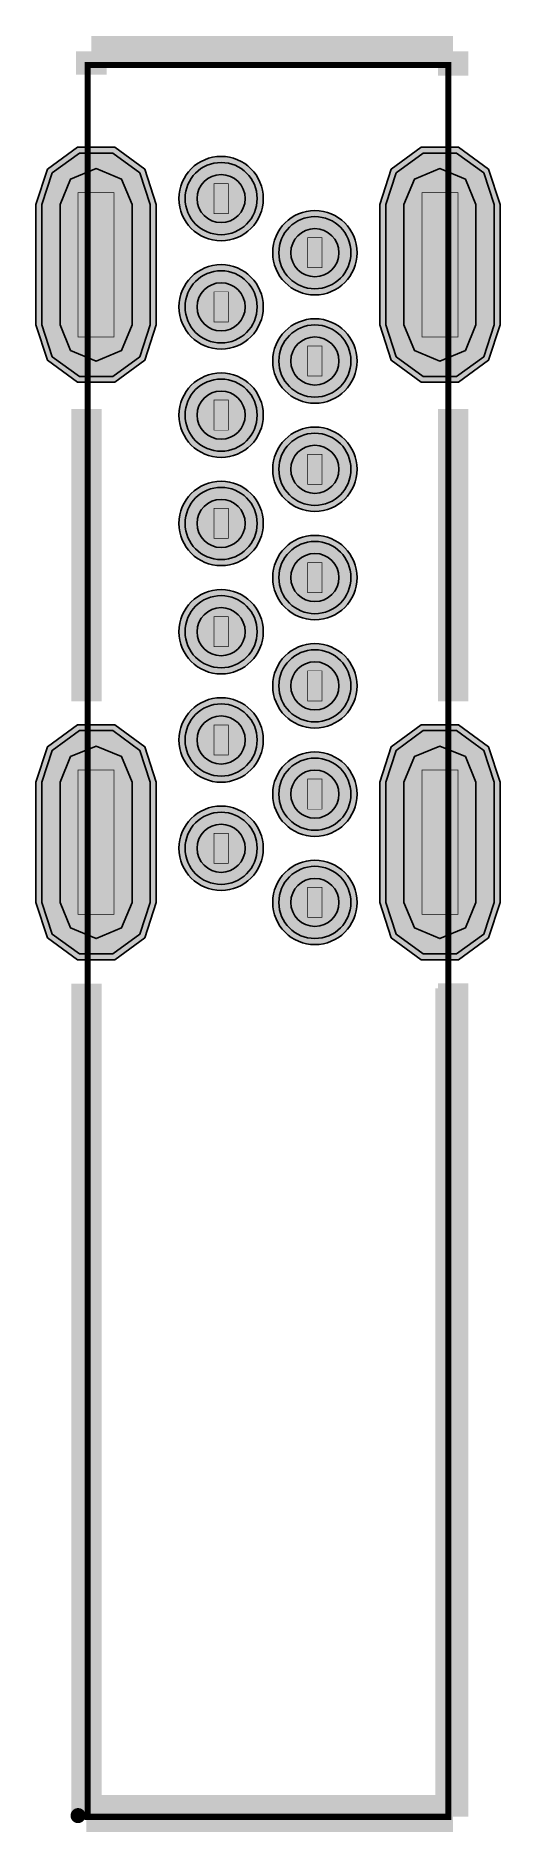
# Model space of a CAD drawing. Extents: x -1.9 to 1.9, y -10.7 to 4.3.
import ezdxf

# ---------------------------------------------------------------- set-up
doc = ezdxf.new("R2010")
doc.units = 0
doc.header["$MEASUREMENT"] = 0
for name, color, linetype in [('BOTTOM-LAYER', 5, 'CONTINUOUS'), ('BOTTOM-PASTE-MASK-LAYER', 16, 'CONTINUOUS'), ('BOTTOM-SOLDER-MASK-LAYER', 200, 'CONTINUOUS'), ('COMPONENT-MARKING-LAYER', 111, 'CONTINUOUS'), ('COMPONENT-SHAPE-LAYER', 132, 'CONTINUOUS'), ('DOCUMENT-LAYER', 7, 'CONTINUOUS'), ('HOLE-LAYER', 250, 'CONTINUOUS'), ('MULTI-LAYER', 9, 'CONTINUOUS'), ('PIN-SOLDERING-LAYER', 253, 'CONTINUOUS'), ('TOP-LAYER', 1, 'CONTINUOUS'), ('TOP-PASTE-MASK-LAYER', 8, 'CONTINUOUS'), ('TOP-SILKSCREEN-LAYER', 40, 'CONTINUOUS'), ('TOP-SOLDER-MASK-LAYER', 216, 'CONTINUOUS')]:
    doc.layers.add(name, color=color, linetype=linetype)

msp = doc.modelspace()

# ---------------------------------------------------------------- hatches: boundary and pattern name
at = {"layer": 'BOTTOM-LAYER'}
for points in [[(-1.88, 2.875), (-1.794, 3.139), (-1.569, 3.303), (-1.291, 3.303), (-1.066, 3.139), (-0.98, 2.875), (-0.98, 1.875), (-1.066, 1.61), (-1.291, 1.447), (-1.569, 1.447), (-1.794, 1.61), (-1.88, 1.875)], [(0.98, 2.875), (1.066, 3.139), (1.291, 3.303), (1.569, 3.303), (1.794, 3.139), (1.88, 2.875), (1.88, 1.875), (1.794, 1.61), (1.569, 1.447), (1.291, 1.447), (1.066, 1.61), (0.98, 1.875)], [(-1.88, -1.925), (-1.794, -1.661), (-1.569, -1.497), (-1.291, -1.497), (-1.066, -1.661), (-0.98, -1.925), (-0.98, -2.925), (-1.066, -3.19), (-1.291, -3.353), (-1.569, -3.353), (-1.794, -3.19), (-1.88, -2.925)], [(0.98, -1.925), (1.066, -1.661), (1.291, -1.497), (1.569, -1.497), (1.794, -1.661), (1.88, -1.925), (1.88, -2.925), (1.794, -3.19), (1.569, -3.353), (1.291, -3.353), (1.066, -3.19), (0.98, -2.925)]]:
    msp.add_hatch(color=256, dxfattribs=at).paths.add_polyline_path(points, flags=0)
h = msp.add_hatch(color=256, dxfattribs=at)
edge = h.paths.add_edge_path(flags=0)
edge.add_arc((-0.39, 2.925), 0.3, 180, 360)
edge.add_arc((-0.39, 2.925), 0.3, 0, 180)
h = msp.add_hatch(color=256, dxfattribs=at)
edge = h.paths.add_edge_path(flags=0)
edge.add_arc((0.39, 2.475), 0.3, 180, 360)
edge.add_arc((0.39, 2.475), 0.3, 360, 540)
h = msp.add_hatch(color=256, dxfattribs=at)
edge = h.paths.add_edge_path(flags=0)
edge.add_arc((-0.39, 2.025), 0.3, 180, 360)
edge.add_arc((-0.39, 2.025), 0.3, 0, 180)
h = msp.add_hatch(color=256, dxfattribs=at)
edge = h.paths.add_edge_path(flags=0)
edge.add_arc((0.39, 1.575), 0.3, 180, 360)
edge.add_arc((0.39, 1.575), 0.3, 360, 540)
h = msp.add_hatch(color=256, dxfattribs=at)
edge = h.paths.add_edge_path(flags=0)
edge.add_arc((-0.39, 1.125), 0.3, 180, 360)
edge.add_arc((-0.39, 1.125), 0.3, 360, 540)
h = msp.add_hatch(color=256, dxfattribs=at)
edge = h.paths.add_edge_path(flags=0)
edge.add_arc((0.39, 0.675), 0.3, 180, 360)
edge.add_arc((0.39, 0.675), 0.3, 360, 540)
h = msp.add_hatch(color=256, dxfattribs=at)
edge = h.paths.add_edge_path(flags=0)
edge.add_arc((-0.39, 0.225), 0.3, 180, 360)
edge.add_arc((-0.39, 0.225), 0.3, 360, 540)
h = msp.add_hatch(color=256, dxfattribs=at)
edge = h.paths.add_edge_path(flags=0)
edge.add_arc((0.39, -0.225), 0.3, 180, 360)
edge.add_arc((0.39, -0.225), 0.3, 360, 540)
h = msp.add_hatch(color=256, dxfattribs=at)
edge = h.paths.add_edge_path(flags=0)
edge.add_arc((-0.39, -0.675), 0.3, 180, 360)
edge.add_arc((-0.39, -0.675), 0.3, 360, 540)
h = msp.add_hatch(color=256, dxfattribs=at)
edge = h.paths.add_edge_path(flags=0)
edge.add_arc((0.39, -1.125), 0.3, 180, 360)
edge.add_arc((0.39, -1.125), 0.3, 360, 540)
h = msp.add_hatch(color=256, dxfattribs=at)
edge = h.paths.add_edge_path(flags=0)
edge.add_arc((-0.39, -1.575), 0.3, 180, 360)
edge.add_arc((-0.39, -1.575), 0.3, 360, 540)
h = msp.add_hatch(color=256, dxfattribs=at)
edge = h.paths.add_edge_path(flags=0)
edge.add_arc((0.39, -2.025), 0.3, 180, 360)
edge.add_arc((0.39, -2.025), 0.3, 360, 540)
h = msp.add_hatch(color=256, dxfattribs=at)
edge = h.paths.add_edge_path(flags=0)
edge.add_arc((-0.39, -2.475), 0.3, 180, 360)
edge.add_arc((-0.39, -2.475), 0.3, 360, 540)
h = msp.add_hatch(color=256, dxfattribs=at)
edge = h.paths.add_edge_path(flags=0)
edge.add_arc((0.39, -2.925), 0.3, 180, 360)
edge.add_arc((0.39, -2.925), 0.3, 0, 180)
at = {"layer": 'BOTTOM-PASTE-MASK-LAYER'}
for points in [[(-1.88, 2.875), (-1.794, 3.139), (-1.569, 3.303), (-1.291, 3.303), (-1.066, 3.139), (-0.98, 2.875), (-0.98, 1.875), (-1.066, 1.61), (-1.291, 1.447), (-1.569, 1.447), (-1.794, 1.61), (-1.88, 1.875)], [(0.98, 2.875), (1.066, 3.139), (1.291, 3.303), (1.569, 3.303), (1.794, 3.139), (1.88, 2.875), (1.88, 1.875), (1.794, 1.61), (1.569, 1.447), (1.291, 1.447), (1.066, 1.61), (0.98, 1.875)], [(-1.88, -1.925), (-1.794, -1.661), (-1.569, -1.497), (-1.291, -1.497), (-1.066, -1.661), (-0.98, -1.925), (-0.98, -2.925), (-1.066, -3.19), (-1.291, -3.353), (-1.569, -3.353), (-1.794, -3.19), (-1.88, -2.925)], [(0.98, -1.925), (1.066, -1.661), (1.291, -1.497), (1.569, -1.497), (1.794, -1.661), (1.88, -1.925), (1.88, -2.925), (1.794, -3.19), (1.569, -3.353), (1.291, -3.353), (1.066, -3.19), (0.98, -2.925)]]:
    msp.add_hatch(color=256, dxfattribs=at).paths.add_polyline_path(points, flags=0)
h = msp.add_hatch(color=256, dxfattribs=at)
edge = h.paths.add_edge_path(flags=0)
edge.add_arc((-0.39, 2.925), 0.3, 180, 360)
edge.add_arc((-0.39, 2.925), 0.3, 0, 180)
h = msp.add_hatch(color=256, dxfattribs=at)
edge = h.paths.add_edge_path(flags=0)
edge.add_arc((0.39, 2.475), 0.3, 180, 360)
edge.add_arc((0.39, 2.475), 0.3, 360, 540)
h = msp.add_hatch(color=256, dxfattribs=at)
edge = h.paths.add_edge_path(flags=0)
edge.add_arc((-0.39, 2.025), 0.3, 180, 360)
edge.add_arc((-0.39, 2.025), 0.3, 0, 180)
h = msp.add_hatch(color=256, dxfattribs=at)
edge = h.paths.add_edge_path(flags=0)
edge.add_arc((0.39, 1.575), 0.3, 180, 360)
edge.add_arc((0.39, 1.575), 0.3, 360, 540)
h = msp.add_hatch(color=256, dxfattribs=at)
edge = h.paths.add_edge_path(flags=0)
edge.add_arc((-0.39, 1.125), 0.3, 180, 360)
edge.add_arc((-0.39, 1.125), 0.3, 360, 540)
h = msp.add_hatch(color=256, dxfattribs=at)
edge = h.paths.add_edge_path(flags=0)
edge.add_arc((0.39, 0.675), 0.3, 180, 360)
edge.add_arc((0.39, 0.675), 0.3, 360, 540)
h = msp.add_hatch(color=256, dxfattribs=at)
edge = h.paths.add_edge_path(flags=0)
edge.add_arc((-0.39, 0.225), 0.3, 180, 360)
edge.add_arc((-0.39, 0.225), 0.3, 360, 540)
h = msp.add_hatch(color=256, dxfattribs=at)
edge = h.paths.add_edge_path(flags=0)
edge.add_arc((0.39, -0.225), 0.3, 180, 360)
edge.add_arc((0.39, -0.225), 0.3, 360, 540)
h = msp.add_hatch(color=256, dxfattribs=at)
edge = h.paths.add_edge_path(flags=0)
edge.add_arc((-0.39, -0.675), 0.3, 180, 360)
edge.add_arc((-0.39, -0.675), 0.3, 360, 540)
h = msp.add_hatch(color=256, dxfattribs=at)
edge = h.paths.add_edge_path(flags=0)
edge.add_arc((0.39, -1.125), 0.3, 180, 360)
edge.add_arc((0.39, -1.125), 0.3, 360, 540)
h = msp.add_hatch(color=256, dxfattribs=at)
edge = h.paths.add_edge_path(flags=0)
edge.add_arc((-0.39, -1.575), 0.3, 180, 360)
edge.add_arc((-0.39, -1.575), 0.3, 360, 540)
h = msp.add_hatch(color=256, dxfattribs=at)
edge = h.paths.add_edge_path(flags=0)
edge.add_arc((0.39, -2.025), 0.3, 180, 360)
edge.add_arc((0.39, -2.025), 0.3, 360, 540)
h = msp.add_hatch(color=256, dxfattribs=at)
edge = h.paths.add_edge_path(flags=0)
edge.add_arc((-0.39, -2.475), 0.3, 180, 360)
edge.add_arc((-0.39, -2.475), 0.3, 360, 540)
h = msp.add_hatch(color=256, dxfattribs=at)
edge = h.paths.add_edge_path(flags=0)
edge.add_arc((0.39, -2.925), 0.3, 180, 360)
edge.add_arc((0.39, -2.925), 0.3, 0, 180)
at = {"layer": 'BOTTOM-SOLDER-MASK-LAYER'}
for points in [[(-1.931, 2.875), (-1.835, 3.169), (-1.585, 3.351), (-1.275, 3.351), (-1.025, 3.169), (-0.929, 2.875), (-0.929, 1.875), (-1.025, 1.581), (-1.275, 1.399), (-1.585, 1.399), (-1.835, 1.581), (-1.931, 1.875)], [(0.929, 2.875), (1.025, 3.169), (1.275, 3.351), (1.585, 3.351), (1.835, 3.169), (1.931, 2.875), (1.931, 1.875), (1.835, 1.581), (1.585, 1.399), (1.275, 1.399), (1.025, 1.581), (0.929, 1.875)], [(-1.931, -1.925), (-1.835, -1.631), (-1.585, -1.449), (-1.275, -1.449), (-1.025, -1.631), (-0.929, -1.925), (-0.929, -2.925), (-1.025, -3.219), (-1.275, -3.401), (-1.585, -3.401), (-1.835, -3.219), (-1.931, -2.925)], [(0.929, -1.925), (1.025, -1.631), (1.275, -1.449), (1.585, -1.449), (1.835, -1.631), (1.931, -1.925), (1.931, -2.925), (1.835, -3.219), (1.585, -3.401), (1.275, -3.401), (1.025, -3.219), (0.929, -2.925)]]:
    msp.add_hatch(color=256, dxfattribs=at).paths.add_polyline_path(points, flags=0)
h = msp.add_hatch(color=256, dxfattribs=at)
edge = h.paths.add_edge_path(flags=0)
edge.add_arc((-0.39, 2.925), 0.351, 180, 360)
edge.add_arc((-0.39, 2.925), 0.351, 360, 540)
h = msp.add_hatch(color=256, dxfattribs=at)
edge = h.paths.add_edge_path(flags=0)
edge.add_arc((0.39, 2.475), 0.351, 180, 360)
edge.add_arc((0.39, 2.475), 0.351, 360, 540)
h = msp.add_hatch(color=256, dxfattribs=at)
edge = h.paths.add_edge_path(flags=0)
edge.add_arc((-0.39, 2.025), 0.351, 180, 360)
edge.add_arc((-0.39, 2.025), 0.351, 360, 540)
h = msp.add_hatch(color=256, dxfattribs=at)
edge = h.paths.add_edge_path(flags=0)
edge.add_arc((0.39, 1.575), 0.351, 180, 360)
edge.add_arc((0.39, 1.575), 0.351, 360, 540)
h = msp.add_hatch(color=256, dxfattribs=at)
edge = h.paths.add_edge_path(flags=0)
edge.add_arc((-0.39, 1.125), 0.351, 180, 360)
edge.add_arc((-0.39, 1.125), 0.351, 360, 540)
h = msp.add_hatch(color=256, dxfattribs=at)
edge = h.paths.add_edge_path(flags=0)
edge.add_arc((0.39, 0.675), 0.351, 180, 360)
edge.add_arc((0.39, 0.675), 0.351, 360, 540)
h = msp.add_hatch(color=256, dxfattribs=at)
edge = h.paths.add_edge_path(flags=0)
edge.add_arc((-0.39, 0.225), 0.351, 180, 360)
edge.add_arc((-0.39, 0.225), 0.351, 360, 540)
h = msp.add_hatch(color=256, dxfattribs=at)
edge = h.paths.add_edge_path(flags=0)
edge.add_arc((0.39, -0.225), 0.351, 180, 360)
edge.add_arc((0.39, -0.225), 0.351, 360, 540)
h = msp.add_hatch(color=256, dxfattribs=at)
edge = h.paths.add_edge_path(flags=0)
edge.add_arc((-0.39, -0.675), 0.351, 180, 360)
edge.add_arc((-0.39, -0.675), 0.351, 360, 540)
h = msp.add_hatch(color=256, dxfattribs=at)
edge = h.paths.add_edge_path(flags=0)
edge.add_arc((0.39, -1.125), 0.351, 180, 360)
edge.add_arc((0.39, -1.125), 0.351, 360, 540)
h = msp.add_hatch(color=256, dxfattribs=at)
edge = h.paths.add_edge_path(flags=0)
edge.add_arc((-0.39, -1.575), 0.351, 180, 360)
edge.add_arc((-0.39, -1.575), 0.351, 360, 540)
h = msp.add_hatch(color=256, dxfattribs=at)
edge = h.paths.add_edge_path(flags=0)
edge.add_arc((0.39, -2.025), 0.351, 180, 360)
edge.add_arc((0.39, -2.025), 0.351, 360, 540)
h = msp.add_hatch(color=256, dxfattribs=at)
edge = h.paths.add_edge_path(flags=0)
edge.add_arc((-0.39, -2.475), 0.351, 180, 360)
edge.add_arc((-0.39, -2.475), 0.351, 360, 540)
h = msp.add_hatch(color=256, dxfattribs=at)
edge = h.paths.add_edge_path(flags=0)
edge.add_arc((0.39, -2.925), 0.351, 180, 360)
edge.add_arc((0.39, -2.925), 0.351, 360, 540)
at = {"layer": 'COMPONENT-MARKING-LAYER'}
h = msp.add_hatch(color=256, dxfattribs=at)
edge = h.paths.add_edge_path(flags=0)
edge.add_arc((-1.58, -10.515), 0.06, 180, 360)
edge.add_arc((-1.58, -10.515), 0.06, 0, 180)
at = {"layer": 'HOLE-LAYER'}
for points in [[(-1.73, 2.875), (-1.642, 3.087), (-1.43, 3.175), (-1.218, 3.087), (-1.13, 2.875), (-1.13, 1.875), (-1.218, 1.663), (-1.43, 1.575), (-1.642, 1.663), (-1.73, 1.875)], [(1.13, 2.875), (1.218, 3.087), (1.43, 3.175), (1.642, 3.087), (1.73, 2.875), (1.73, 1.875), (1.642, 1.663), (1.43, 1.575), (1.218, 1.663), (1.13, 1.875)], [(-1.73, -1.925), (-1.642, -1.713), (-1.43, -1.625), (-1.218, -1.713), (-1.13, -1.925), (-1.13, -2.925), (-1.218, -3.137), (-1.43, -3.225), (-1.642, -3.137), (-1.73, -2.925)], [(1.13, -1.925), (1.218, -1.713), (1.43, -1.625), (1.642, -1.713), (1.73, -1.925), (1.73, -2.925), (1.642, -3.137), (1.43, -3.225), (1.218, -3.137), (1.13, -2.925)]]:
    msp.add_hatch(color=256, dxfattribs=at).paths.add_polyline_path(points, flags=0)
h = msp.add_hatch(color=256, dxfattribs=at)
edge = h.paths.add_edge_path(flags=0)
edge.add_arc((-0.39, 2.925), 0.2, 180, 360)
edge.add_arc((-0.39, 2.925), 0.2, 0, 180)
h = msp.add_hatch(color=256, dxfattribs=at)
edge = h.paths.add_edge_path(flags=0)
edge.add_arc((0.39, 2.475), 0.2, 180, 360)
edge.add_arc((0.39, 2.475), 0.2, 0, 180)
h = msp.add_hatch(color=256, dxfattribs=at)
edge = h.paths.add_edge_path(flags=0)
edge.add_arc((-0.39, 2.025), 0.2, 180, 360)
edge.add_arc((-0.39, 2.025), 0.2, 0, 180)
h = msp.add_hatch(color=256, dxfattribs=at)
edge = h.paths.add_edge_path(flags=0)
edge.add_arc((0.39, 1.575), 0.2, 180, 360)
edge.add_arc((0.39, 1.575), 0.2, 360, 540)
h = msp.add_hatch(color=256, dxfattribs=at)
edge = h.paths.add_edge_path(flags=0)
edge.add_arc((-0.39, 1.125), 0.2, 180, 360)
edge.add_arc((-0.39, 1.125), 0.2, 360, 540)
h = msp.add_hatch(color=256, dxfattribs=at)
edge = h.paths.add_edge_path(flags=0)
edge.add_arc((0.39, 0.675), 0.2, 180, 360)
edge.add_arc((0.39, 0.675), 0.2, 360, 540)
h = msp.add_hatch(color=256, dxfattribs=at)
edge = h.paths.add_edge_path(flags=0)
edge.add_arc((-0.39, 0.225), 0.2, 180, 360)
edge.add_arc((-0.39, 0.225), 0.2, 360, 540)
h = msp.add_hatch(color=256, dxfattribs=at)
edge = h.paths.add_edge_path(flags=0)
edge.add_arc((0.39, -0.225), 0.2, 180, 360)
edge.add_arc((0.39, -0.225), 0.2, 360, 540)
h = msp.add_hatch(color=256, dxfattribs=at)
edge = h.paths.add_edge_path(flags=0)
edge.add_arc((-0.39, -0.675), 0.2, 180, 360)
edge.add_arc((-0.39, -0.675), 0.2, 360, 540)
h = msp.add_hatch(color=256, dxfattribs=at)
edge = h.paths.add_edge_path(flags=0)
edge.add_arc((0.39, -1.125), 0.2, 180, 360)
edge.add_arc((0.39, -1.125), 0.2, 0, 180)
h = msp.add_hatch(color=256, dxfattribs=at)
edge = h.paths.add_edge_path(flags=0)
edge.add_arc((-0.39, -1.575), 0.2, 180, 360)
edge.add_arc((-0.39, -1.575), 0.2, 360, 540)
h = msp.add_hatch(color=256, dxfattribs=at)
edge = h.paths.add_edge_path(flags=0)
edge.add_arc((0.39, -2.025), 0.2, 180, 360)
edge.add_arc((0.39, -2.025), 0.2, 0, 180)
h = msp.add_hatch(color=256, dxfattribs=at)
edge = h.paths.add_edge_path(flags=0)
edge.add_arc((-0.39, -2.475), 0.2, 180, 360)
edge.add_arc((-0.39, -2.475), 0.2, 0, 180)
h = msp.add_hatch(color=256, dxfattribs=at)
edge = h.paths.add_edge_path(flags=0)
edge.add_arc((0.39, -2.925), 0.2, 180, 360)
edge.add_arc((0.39, -2.925), 0.2, 0, 180)
at = {"layer": 'MULTI-LAYER'}
for points in [[(-1.88, 2.875), (-1.794, 3.139), (-1.569, 3.303), (-1.291, 3.303), (-1.066, 3.139), (-0.98, 2.875), (-0.98, 1.875), (-1.066, 1.61), (-1.291, 1.447), (-1.569, 1.447), (-1.794, 1.61), (-1.88, 1.875)], [(-1.88, 2.875), (-1.794, 3.139), (-1.569, 3.303), (-1.291, 3.303), (-1.066, 3.139), (-0.98, 2.875), (-0.98, 1.875), (-1.066, 1.61), (-1.291, 1.447), (-1.569, 1.447), (-1.794, 1.61), (-1.88, 1.875)], [(-1.88, 2.875), (-1.794, 3.139), (-1.569, 3.303), (-1.291, 3.303), (-1.066, 3.139), (-0.98, 2.875), (-0.98, 1.875), (-1.066, 1.61), (-1.291, 1.447), (-1.569, 1.447), (-1.794, 1.61), (-1.88, 1.875)], [(0.98, 2.875), (1.066, 3.139), (1.291, 3.303), (1.569, 3.303), (1.794, 3.139), (1.88, 2.875), (1.88, 1.875), (1.794, 1.61), (1.569, 1.447), (1.291, 1.447), (1.066, 1.61), (0.98, 1.875)], [(0.98, 2.875), (1.066, 3.139), (1.291, 3.303), (1.569, 3.303), (1.794, 3.139), (1.88, 2.875), (1.88, 1.875), (1.794, 1.61), (1.569, 1.447), (1.291, 1.447), (1.066, 1.61), (0.98, 1.875)], [(0.98, 2.875), (1.066, 3.139), (1.291, 3.303), (1.569, 3.303), (1.794, 3.139), (1.88, 2.875), (1.88, 1.875), (1.794, 1.61), (1.569, 1.447), (1.291, 1.447), (1.066, 1.61), (0.98, 1.875)], [(-1.88, -1.925), (-1.794, -1.661), (-1.569, -1.497), (-1.291, -1.497), (-1.066, -1.661), (-0.98, -1.925), (-0.98, -2.925), (-1.066, -3.19), (-1.291, -3.353), (-1.569, -3.353), (-1.794, -3.19), (-1.88, -2.925)], [(-1.88, -1.925), (-1.794, -1.661), (-1.569, -1.497), (-1.291, -1.497), (-1.066, -1.661), (-0.98, -1.925), (-0.98, -2.925), (-1.066, -3.19), (-1.291, -3.353), (-1.569, -3.353), (-1.794, -3.19), (-1.88, -2.925)], [(-1.88, -1.925), (-1.794, -1.661), (-1.569, -1.497), (-1.291, -1.497), (-1.066, -1.661), (-0.98, -1.925), (-0.98, -2.925), (-1.066, -3.19), (-1.291, -3.353), (-1.569, -3.353), (-1.794, -3.19), (-1.88, -2.925)], [(0.98, -1.925), (1.066, -1.661), (1.291, -1.497), (1.569, -1.497), (1.794, -1.661), (1.88, -1.925), (1.88, -2.925), (1.794, -3.19), (1.569, -3.353), (1.291, -3.353), (1.066, -3.19), (0.98, -2.925)], [(0.98, -1.925), (1.066, -1.661), (1.291, -1.497), (1.569, -1.497), (1.794, -1.661), (1.88, -1.925), (1.88, -2.925), (1.794, -3.19), (1.569, -3.353), (1.291, -3.353), (1.066, -3.19), (0.98, -2.925)], [(0.98, -1.925), (1.066, -1.661), (1.291, -1.497), (1.569, -1.497), (1.794, -1.661), (1.88, -1.925), (1.88, -2.925), (1.794, -3.19), (1.569, -3.353), (1.291, -3.353), (1.066, -3.19), (0.98, -2.925)]]:
    msp.add_hatch(color=256, dxfattribs=at).paths.add_polyline_path(points, flags=0)
h = msp.add_hatch(color=256, dxfattribs=at)
edge = h.paths.add_edge_path(flags=0)
edge.add_arc((-0.39, 2.925), 0.3, 180, 360)
edge.add_arc((-0.39, 2.925), 0.3, 0, 180)
h = msp.add_hatch(color=256, dxfattribs=at)
edge = h.paths.add_edge_path(flags=0)
edge.add_arc((-0.39, 2.925), 0.3, 180, 360)
edge.add_arc((-0.39, 2.925), 0.3, 0, 180)
h = msp.add_hatch(color=256, dxfattribs=at)
edge = h.paths.add_edge_path(flags=0)
edge.add_arc((-0.39, 2.925), 0.3, 180, 360)
edge.add_arc((-0.39, 2.925), 0.3, 0, 180)
h = msp.add_hatch(color=256, dxfattribs=at)
edge = h.paths.add_edge_path(flags=0)
edge.add_arc((0.39, 2.475), 0.3, 180, 360)
edge.add_arc((0.39, 2.475), 0.3, 360, 540)
h = msp.add_hatch(color=256, dxfattribs=at)
edge = h.paths.add_edge_path(flags=0)
edge.add_arc((0.39, 2.475), 0.3, 180, 360)
edge.add_arc((0.39, 2.475), 0.3, 360, 540)
h = msp.add_hatch(color=256, dxfattribs=at)
edge = h.paths.add_edge_path(flags=0)
edge.add_arc((0.39, 2.475), 0.3, 180, 360)
edge.add_arc((0.39, 2.475), 0.3, 360, 540)
h = msp.add_hatch(color=256, dxfattribs=at)
edge = h.paths.add_edge_path(flags=0)
edge.add_arc((-0.39, 2.025), 0.3, 180, 360)
edge.add_arc((-0.39, 2.025), 0.3, 0, 180)
h = msp.add_hatch(color=256, dxfattribs=at)
edge = h.paths.add_edge_path(flags=0)
edge.add_arc((-0.39, 2.025), 0.3, 180, 360)
edge.add_arc((-0.39, 2.025), 0.3, 0, 180)
h = msp.add_hatch(color=256, dxfattribs=at)
edge = h.paths.add_edge_path(flags=0)
edge.add_arc((-0.39, 2.025), 0.3, 180, 360)
edge.add_arc((-0.39, 2.025), 0.3, 0, 180)
h = msp.add_hatch(color=256, dxfattribs=at)
edge = h.paths.add_edge_path(flags=0)
edge.add_arc((0.39, 1.575), 0.3, 180, 360)
edge.add_arc((0.39, 1.575), 0.3, 360, 540)
h = msp.add_hatch(color=256, dxfattribs=at)
edge = h.paths.add_edge_path(flags=0)
edge.add_arc((0.39, 1.575), 0.3, 180, 360)
edge.add_arc((0.39, 1.575), 0.3, 360, 540)
h = msp.add_hatch(color=256, dxfattribs=at)
edge = h.paths.add_edge_path(flags=0)
edge.add_arc((0.39, 1.575), 0.3, 180, 360)
edge.add_arc((0.39, 1.575), 0.3, 360, 540)
h = msp.add_hatch(color=256, dxfattribs=at)
edge = h.paths.add_edge_path(flags=0)
edge.add_arc((-0.39, 1.125), 0.3, 180, 360)
edge.add_arc((-0.39, 1.125), 0.3, 360, 540)
h = msp.add_hatch(color=256, dxfattribs=at)
edge = h.paths.add_edge_path(flags=0)
edge.add_arc((-0.39, 1.125), 0.3, 180, 360)
edge.add_arc((-0.39, 1.125), 0.3, 360, 540)
h = msp.add_hatch(color=256, dxfattribs=at)
edge = h.paths.add_edge_path(flags=0)
edge.add_arc((-0.39, 1.125), 0.3, 180, 360)
edge.add_arc((-0.39, 1.125), 0.3, 360, 540)
h = msp.add_hatch(color=256, dxfattribs=at)
edge = h.paths.add_edge_path(flags=0)
edge.add_arc((0.39, 0.675), 0.3, 180, 360)
edge.add_arc((0.39, 0.675), 0.3, 360, 540)
h = msp.add_hatch(color=256, dxfattribs=at)
edge = h.paths.add_edge_path(flags=0)
edge.add_arc((0.39, 0.675), 0.3, 180, 360)
edge.add_arc((0.39, 0.675), 0.3, 360, 540)
h = msp.add_hatch(color=256, dxfattribs=at)
edge = h.paths.add_edge_path(flags=0)
edge.add_arc((0.39, 0.675), 0.3, 180, 360)
edge.add_arc((0.39, 0.675), 0.3, 360, 540)
h = msp.add_hatch(color=256, dxfattribs=at)
edge = h.paths.add_edge_path(flags=0)
edge.add_arc((-0.39, 0.225), 0.3, 180, 360)
edge.add_arc((-0.39, 0.225), 0.3, 360, 540)
h = msp.add_hatch(color=256, dxfattribs=at)
edge = h.paths.add_edge_path(flags=0)
edge.add_arc((-0.39, 0.225), 0.3, 180, 360)
edge.add_arc((-0.39, 0.225), 0.3, 360, 540)
h = msp.add_hatch(color=256, dxfattribs=at)
edge = h.paths.add_edge_path(flags=0)
edge.add_arc((-0.39, 0.225), 0.3, 180, 360)
edge.add_arc((-0.39, 0.225), 0.3, 360, 540)
h = msp.add_hatch(color=256, dxfattribs=at)
edge = h.paths.add_edge_path(flags=0)
edge.add_arc((0.39, -0.225), 0.3, 180, 360)
edge.add_arc((0.39, -0.225), 0.3, 360, 540)
h = msp.add_hatch(color=256, dxfattribs=at)
edge = h.paths.add_edge_path(flags=0)
edge.add_arc((0.39, -0.225), 0.3, 180, 360)
edge.add_arc((0.39, -0.225), 0.3, 360, 540)
h = msp.add_hatch(color=256, dxfattribs=at)
edge = h.paths.add_edge_path(flags=0)
edge.add_arc((0.39, -0.225), 0.3, 180, 360)
edge.add_arc((0.39, -0.225), 0.3, 360, 540)
h = msp.add_hatch(color=256, dxfattribs=at)
edge = h.paths.add_edge_path(flags=0)
edge.add_arc((-0.39, -0.675), 0.3, 180, 360)
edge.add_arc((-0.39, -0.675), 0.3, 360, 540)
h = msp.add_hatch(color=256, dxfattribs=at)
edge = h.paths.add_edge_path(flags=0)
edge.add_arc((-0.39, -0.675), 0.3, 180, 360)
edge.add_arc((-0.39, -0.675), 0.3, 360, 540)
h = msp.add_hatch(color=256, dxfattribs=at)
edge = h.paths.add_edge_path(flags=0)
edge.add_arc((-0.39, -0.675), 0.3, 180, 360)
edge.add_arc((-0.39, -0.675), 0.3, 360, 540)
h = msp.add_hatch(color=256, dxfattribs=at)
edge = h.paths.add_edge_path(flags=0)
edge.add_arc((0.39, -1.125), 0.3, 180, 360)
edge.add_arc((0.39, -1.125), 0.3, 360, 540)
h = msp.add_hatch(color=256, dxfattribs=at)
edge = h.paths.add_edge_path(flags=0)
edge.add_arc((0.39, -1.125), 0.3, 180, 360)
edge.add_arc((0.39, -1.125), 0.3, 360, 540)
h = msp.add_hatch(color=256, dxfattribs=at)
edge = h.paths.add_edge_path(flags=0)
edge.add_arc((0.39, -1.125), 0.3, 180, 360)
edge.add_arc((0.39, -1.125), 0.3, 360, 540)
h = msp.add_hatch(color=256, dxfattribs=at)
edge = h.paths.add_edge_path(flags=0)
edge.add_arc((-0.39, -1.575), 0.3, 180, 360)
edge.add_arc((-0.39, -1.575), 0.3, 360, 540)
h = msp.add_hatch(color=256, dxfattribs=at)
edge = h.paths.add_edge_path(flags=0)
edge.add_arc((-0.39, -1.575), 0.3, 180, 360)
edge.add_arc((-0.39, -1.575), 0.3, 360, 540)
h = msp.add_hatch(color=256, dxfattribs=at)
edge = h.paths.add_edge_path(flags=0)
edge.add_arc((-0.39, -1.575), 0.3, 180, 360)
edge.add_arc((-0.39, -1.575), 0.3, 360, 540)
h = msp.add_hatch(color=256, dxfattribs=at)
edge = h.paths.add_edge_path(flags=0)
edge.add_arc((0.39, -2.025), 0.3, 180, 360)
edge.add_arc((0.39, -2.025), 0.3, 360, 540)
h = msp.add_hatch(color=256, dxfattribs=at)
edge = h.paths.add_edge_path(flags=0)
edge.add_arc((0.39, -2.025), 0.3, 180, 360)
edge.add_arc((0.39, -2.025), 0.3, 360, 540)
h = msp.add_hatch(color=256, dxfattribs=at)
edge = h.paths.add_edge_path(flags=0)
edge.add_arc((0.39, -2.025), 0.3, 180, 360)
edge.add_arc((0.39, -2.025), 0.3, 360, 540)
h = msp.add_hatch(color=256, dxfattribs=at)
edge = h.paths.add_edge_path(flags=0)
edge.add_arc((-0.39, -2.475), 0.3, 180, 360)
edge.add_arc((-0.39, -2.475), 0.3, 360, 540)
h = msp.add_hatch(color=256, dxfattribs=at)
edge = h.paths.add_edge_path(flags=0)
edge.add_arc((-0.39, -2.475), 0.3, 180, 360)
edge.add_arc((-0.39, -2.475), 0.3, 360, 540)
h = msp.add_hatch(color=256, dxfattribs=at)
edge = h.paths.add_edge_path(flags=0)
edge.add_arc((-0.39, -2.475), 0.3, 180, 360)
edge.add_arc((-0.39, -2.475), 0.3, 360, 540)
h = msp.add_hatch(color=256, dxfattribs=at)
edge = h.paths.add_edge_path(flags=0)
edge.add_arc((0.39, -2.925), 0.3, 180, 360)
edge.add_arc((0.39, -2.925), 0.3, 0, 180)
h = msp.add_hatch(color=256, dxfattribs=at)
edge = h.paths.add_edge_path(flags=0)
edge.add_arc((0.39, -2.925), 0.3, 180, 360)
edge.add_arc((0.39, -2.925), 0.3, 0, 180)
h = msp.add_hatch(color=256, dxfattribs=at)
edge = h.paths.add_edge_path(flags=0)
edge.add_arc((0.39, -2.925), 0.3, 180, 360)
edge.add_arc((0.39, -2.925), 0.3, 0, 180)
at = {"layer": 'PIN-SOLDERING-LAYER'}
for points in [[(-0.45, 3.05), (-0.33, 3.05), (-0.33, 2.8), (-0.45, 2.8)], [(-1.28, 1.775), (-1.58, 1.775), (-1.58, 2.975), (-1.28, 2.975)], [(1.58, 1.775), (1.28, 1.775), (1.28, 2.975), (1.58, 2.975)], [(0.33, 2.6), (0.45, 2.6), (0.45, 2.35), (0.33, 2.35)], [(-0.45, 2.15), (-0.33, 2.15), (-0.33, 1.9), (-0.45, 1.9)], [(0.33, 1.7), (0.45, 1.7), (0.45, 1.45), (0.33, 1.45)], [(-0.45, 1.25), (-0.33, 1.25), (-0.33, 1), (-0.45, 1)], [(0.33, 0.8), (0.45, 0.8), (0.45, 0.55), (0.33, 0.55)], [(-0.45, 0.35), (-0.33, 0.35), (-0.33, 0.1), (-0.45, 0.1)], [(0.33, -0.1), (0.45, -0.1), (0.45, -0.35), (0.33, -0.35)], [(-0.45, -0.55), (-0.33, -0.55), (-0.33, -0.8), (-0.45, -0.8)], [(0.33, -1), (0.45, -1), (0.45, -1.25), (0.33, -1.25)], [(-0.45, -1.45), (-0.33, -1.45), (-0.33, -1.7), (-0.45, -1.7)], [(-1.28, -3.025), (-1.58, -3.025), (-1.58, -1.825), (-1.28, -1.825)], [(0.33, -1.9), (0.45, -1.9), (0.45, -2.15), (0.33, -2.15)], [(1.58, -3.025), (1.28, -3.025), (1.28, -1.825), (1.58, -1.825)], [(-0.45, -2.35), (-0.33, -2.35), (-0.33, -2.6), (-0.45, -2.6)], [(0.33, -2.8), (0.45, -2.8), (0.45, -3.05), (0.33, -3.05)]]:
    msp.add_hatch(color=256, dxfattribs=at).paths.add_polyline_path(points, flags=0)
at = {"layer": 'TOP-LAYER'}
for points in [[(-1.88, 2.875), (-1.794, 3.139), (-1.569, 3.303), (-1.291, 3.303), (-1.066, 3.139), (-0.98, 2.875), (-0.98, 1.875), (-1.066, 1.61), (-1.291, 1.447), (-1.569, 1.447), (-1.794, 1.61), (-1.88, 1.875)], [(0.98, 2.875), (1.066, 3.139), (1.291, 3.303), (1.569, 3.303), (1.794, 3.139), (1.88, 2.875), (1.88, 1.875), (1.794, 1.61), (1.569, 1.447), (1.291, 1.447), (1.066, 1.61), (0.98, 1.875)], [(-1.88, -1.925), (-1.794, -1.661), (-1.569, -1.497), (-1.291, -1.497), (-1.066, -1.661), (-0.98, -1.925), (-0.98, -2.925), (-1.066, -3.19), (-1.291, -3.353), (-1.569, -3.353), (-1.794, -3.19), (-1.88, -2.925)], [(0.98, -1.925), (1.066, -1.661), (1.291, -1.497), (1.569, -1.497), (1.794, -1.661), (1.88, -1.925), (1.88, -2.925), (1.794, -3.19), (1.569, -3.353), (1.291, -3.353), (1.066, -3.19), (0.98, -2.925)]]:
    msp.add_hatch(color=256, dxfattribs=at).paths.add_polyline_path(points, flags=0)
h = msp.add_hatch(color=256, dxfattribs=at)
edge = h.paths.add_edge_path(flags=0)
edge.add_arc((-0.39, 2.925), 0.3, 180, 360)
edge.add_arc((-0.39, 2.925), 0.3, 0, 180)
h = msp.add_hatch(color=256, dxfattribs=at)
edge = h.paths.add_edge_path(flags=0)
edge.add_arc((0.39, 2.475), 0.3, 180, 360)
edge.add_arc((0.39, 2.475), 0.3, 360, 540)
h = msp.add_hatch(color=256, dxfattribs=at)
edge = h.paths.add_edge_path(flags=0)
edge.add_arc((-0.39, 2.025), 0.3, 180, 360)
edge.add_arc((-0.39, 2.025), 0.3, 0, 180)
h = msp.add_hatch(color=256, dxfattribs=at)
edge = h.paths.add_edge_path(flags=0)
edge.add_arc((0.39, 1.575), 0.3, 180, 360)
edge.add_arc((0.39, 1.575), 0.3, 360, 540)
h = msp.add_hatch(color=256, dxfattribs=at)
edge = h.paths.add_edge_path(flags=0)
edge.add_arc((-0.39, 1.125), 0.3, 180, 360)
edge.add_arc((-0.39, 1.125), 0.3, 360, 540)
h = msp.add_hatch(color=256, dxfattribs=at)
edge = h.paths.add_edge_path(flags=0)
edge.add_arc((0.39, 0.675), 0.3, 180, 360)
edge.add_arc((0.39, 0.675), 0.3, 360, 540)
h = msp.add_hatch(color=256, dxfattribs=at)
edge = h.paths.add_edge_path(flags=0)
edge.add_arc((-0.39, 0.225), 0.3, 180, 360)
edge.add_arc((-0.39, 0.225), 0.3, 360, 540)
h = msp.add_hatch(color=256, dxfattribs=at)
edge = h.paths.add_edge_path(flags=0)
edge.add_arc((0.39, -0.225), 0.3, 180, 360)
edge.add_arc((0.39, -0.225), 0.3, 360, 540)
h = msp.add_hatch(color=256, dxfattribs=at)
edge = h.paths.add_edge_path(flags=0)
edge.add_arc((-0.39, -0.675), 0.3, 180, 360)
edge.add_arc((-0.39, -0.675), 0.3, 360, 540)
h = msp.add_hatch(color=256, dxfattribs=at)
edge = h.paths.add_edge_path(flags=0)
edge.add_arc((0.39, -1.125), 0.3, 180, 360)
edge.add_arc((0.39, -1.125), 0.3, 360, 540)
h = msp.add_hatch(color=256, dxfattribs=at)
edge = h.paths.add_edge_path(flags=0)
edge.add_arc((-0.39, -1.575), 0.3, 180, 360)
edge.add_arc((-0.39, -1.575), 0.3, 360, 540)
h = msp.add_hatch(color=256, dxfattribs=at)
edge = h.paths.add_edge_path(flags=0)
edge.add_arc((0.39, -2.025), 0.3, 180, 360)
edge.add_arc((0.39, -2.025), 0.3, 360, 540)
h = msp.add_hatch(color=256, dxfattribs=at)
edge = h.paths.add_edge_path(flags=0)
edge.add_arc((-0.39, -2.475), 0.3, 180, 360)
edge.add_arc((-0.39, -2.475), 0.3, 360, 540)
h = msp.add_hatch(color=256, dxfattribs=at)
edge = h.paths.add_edge_path(flags=0)
edge.add_arc((0.39, -2.925), 0.3, 180, 360)
edge.add_arc((0.39, -2.925), 0.3, 0, 180)
at = {"layer": 'TOP-PASTE-MASK-LAYER'}
for points in [[(-1.88, 2.875), (-1.794, 3.139), (-1.569, 3.303), (-1.291, 3.303), (-1.066, 3.139), (-0.98, 2.875), (-0.98, 1.875), (-1.066, 1.61), (-1.291, 1.447), (-1.569, 1.447), (-1.794, 1.61), (-1.88, 1.875)], [(0.98, 2.875), (1.066, 3.139), (1.291, 3.303), (1.569, 3.303), (1.794, 3.139), (1.88, 2.875), (1.88, 1.875), (1.794, 1.61), (1.569, 1.447), (1.291, 1.447), (1.066, 1.61), (0.98, 1.875)], [(-1.88, -1.925), (-1.794, -1.661), (-1.569, -1.497), (-1.291, -1.497), (-1.066, -1.661), (-0.98, -1.925), (-0.98, -2.925), (-1.066, -3.19), (-1.291, -3.353), (-1.569, -3.353), (-1.794, -3.19), (-1.88, -2.925)], [(0.98, -1.925), (1.066, -1.661), (1.291, -1.497), (1.569, -1.497), (1.794, -1.661), (1.88, -1.925), (1.88, -2.925), (1.794, -3.19), (1.569, -3.353), (1.291, -3.353), (1.066, -3.19), (0.98, -2.925)]]:
    msp.add_hatch(color=256, dxfattribs=at).paths.add_polyline_path(points, flags=0)
h = msp.add_hatch(color=256, dxfattribs=at)
edge = h.paths.add_edge_path(flags=0)
edge.add_arc((-0.39, 2.925), 0.3, 180, 360)
edge.add_arc((-0.39, 2.925), 0.3, 0, 180)
h = msp.add_hatch(color=256, dxfattribs=at)
edge = h.paths.add_edge_path(flags=0)
edge.add_arc((0.39, 2.475), 0.3, 180, 360)
edge.add_arc((0.39, 2.475), 0.3, 360, 540)
h = msp.add_hatch(color=256, dxfattribs=at)
edge = h.paths.add_edge_path(flags=0)
edge.add_arc((-0.39, 2.025), 0.3, 180, 360)
edge.add_arc((-0.39, 2.025), 0.3, 0, 180)
h = msp.add_hatch(color=256, dxfattribs=at)
edge = h.paths.add_edge_path(flags=0)
edge.add_arc((0.39, 1.575), 0.3, 180, 360)
edge.add_arc((0.39, 1.575), 0.3, 360, 540)
h = msp.add_hatch(color=256, dxfattribs=at)
edge = h.paths.add_edge_path(flags=0)
edge.add_arc((-0.39, 1.125), 0.3, 180, 360)
edge.add_arc((-0.39, 1.125), 0.3, 360, 540)
h = msp.add_hatch(color=256, dxfattribs=at)
edge = h.paths.add_edge_path(flags=0)
edge.add_arc((0.39, 0.675), 0.3, 180, 360)
edge.add_arc((0.39, 0.675), 0.3, 360, 540)
h = msp.add_hatch(color=256, dxfattribs=at)
edge = h.paths.add_edge_path(flags=0)
edge.add_arc((-0.39, 0.225), 0.3, 180, 360)
edge.add_arc((-0.39, 0.225), 0.3, 360, 540)
h = msp.add_hatch(color=256, dxfattribs=at)
edge = h.paths.add_edge_path(flags=0)
edge.add_arc((0.39, -0.225), 0.3, 180, 360)
edge.add_arc((0.39, -0.225), 0.3, 360, 540)
h = msp.add_hatch(color=256, dxfattribs=at)
edge = h.paths.add_edge_path(flags=0)
edge.add_arc((-0.39, -0.675), 0.3, 180, 360)
edge.add_arc((-0.39, -0.675), 0.3, 360, 540)
h = msp.add_hatch(color=256, dxfattribs=at)
edge = h.paths.add_edge_path(flags=0)
edge.add_arc((0.39, -1.125), 0.3, 180, 360)
edge.add_arc((0.39, -1.125), 0.3, 360, 540)
h = msp.add_hatch(color=256, dxfattribs=at)
edge = h.paths.add_edge_path(flags=0)
edge.add_arc((-0.39, -1.575), 0.3, 180, 360)
edge.add_arc((-0.39, -1.575), 0.3, 360, 540)
h = msp.add_hatch(color=256, dxfattribs=at)
edge = h.paths.add_edge_path(flags=0)
edge.add_arc((0.39, -2.025), 0.3, 180, 360)
edge.add_arc((0.39, -2.025), 0.3, 360, 540)
h = msp.add_hatch(color=256, dxfattribs=at)
edge = h.paths.add_edge_path(flags=0)
edge.add_arc((-0.39, -2.475), 0.3, 180, 360)
edge.add_arc((-0.39, -2.475), 0.3, 360, 540)
h = msp.add_hatch(color=256, dxfattribs=at)
edge = h.paths.add_edge_path(flags=0)
edge.add_arc((0.39, -2.925), 0.3, 180, 360)
edge.add_arc((0.39, -2.925), 0.3, 0, 180)
at = {"layer": 'TOP-SOLDER-MASK-LAYER'}
for points in [[(-1.931, 2.875), (-1.835, 3.169), (-1.585, 3.351), (-1.275, 3.351), (-1.025, 3.169), (-0.929, 2.875), (-0.929, 1.875), (-1.025, 1.581), (-1.275, 1.399), (-1.585, 1.399), (-1.835, 1.581), (-1.931, 1.875)], [(0.929, 2.875), (1.025, 3.169), (1.275, 3.351), (1.585, 3.351), (1.835, 3.169), (1.931, 2.875), (1.931, 1.875), (1.835, 1.581), (1.585, 1.399), (1.275, 1.399), (1.025, 1.581), (0.929, 1.875)], [(-1.931, -1.925), (-1.835, -1.631), (-1.585, -1.449), (-1.275, -1.449), (-1.025, -1.631), (-0.929, -1.925), (-0.929, -2.925), (-1.025, -3.219), (-1.275, -3.401), (-1.585, -3.401), (-1.835, -3.219), (-1.931, -2.925)], [(0.929, -1.925), (1.025, -1.631), (1.275, -1.449), (1.585, -1.449), (1.835, -1.631), (1.931, -1.925), (1.931, -2.925), (1.835, -3.219), (1.585, -3.401), (1.275, -3.401), (1.025, -3.219), (0.929, -2.925)]]:
    msp.add_hatch(color=256, dxfattribs=at).paths.add_polyline_path(points, flags=0)
h = msp.add_hatch(color=256, dxfattribs=at)
edge = h.paths.add_edge_path(flags=0)
edge.add_arc((-0.39, 2.925), 0.351, 180, 360)
edge.add_arc((-0.39, 2.925), 0.351, 360, 540)
h = msp.add_hatch(color=256, dxfattribs=at)
edge = h.paths.add_edge_path(flags=0)
edge.add_arc((0.39, 2.475), 0.351, 180, 360)
edge.add_arc((0.39, 2.475), 0.351, 360, 540)
h = msp.add_hatch(color=256, dxfattribs=at)
edge = h.paths.add_edge_path(flags=0)
edge.add_arc((-0.39, 2.025), 0.351, 180, 360)
edge.add_arc((-0.39, 2.025), 0.351, 360, 540)
h = msp.add_hatch(color=256, dxfattribs=at)
edge = h.paths.add_edge_path(flags=0)
edge.add_arc((0.39, 1.575), 0.351, 180, 360)
edge.add_arc((0.39, 1.575), 0.351, 360, 540)
h = msp.add_hatch(color=256, dxfattribs=at)
edge = h.paths.add_edge_path(flags=0)
edge.add_arc((-0.39, 1.125), 0.351, 180, 360)
edge.add_arc((-0.39, 1.125), 0.351, 360, 540)
h = msp.add_hatch(color=256, dxfattribs=at)
edge = h.paths.add_edge_path(flags=0)
edge.add_arc((0.39, 0.675), 0.351, 180, 360)
edge.add_arc((0.39, 0.675), 0.351, 360, 540)
h = msp.add_hatch(color=256, dxfattribs=at)
edge = h.paths.add_edge_path(flags=0)
edge.add_arc((-0.39, 0.225), 0.351, 180, 360)
edge.add_arc((-0.39, 0.225), 0.351, 360, 540)
h = msp.add_hatch(color=256, dxfattribs=at)
edge = h.paths.add_edge_path(flags=0)
edge.add_arc((0.39, -0.225), 0.351, 180, 360)
edge.add_arc((0.39, -0.225), 0.351, 360, 540)
h = msp.add_hatch(color=256, dxfattribs=at)
edge = h.paths.add_edge_path(flags=0)
edge.add_arc((-0.39, -0.675), 0.351, 180, 360)
edge.add_arc((-0.39, -0.675), 0.351, 360, 540)
h = msp.add_hatch(color=256, dxfattribs=at)
edge = h.paths.add_edge_path(flags=0)
edge.add_arc((0.39, -1.125), 0.351, 180, 360)
edge.add_arc((0.39, -1.125), 0.351, 360, 540)
h = msp.add_hatch(color=256, dxfattribs=at)
edge = h.paths.add_edge_path(flags=0)
edge.add_arc((-0.39, -1.575), 0.351, 180, 360)
edge.add_arc((-0.39, -1.575), 0.351, 360, 540)
h = msp.add_hatch(color=256, dxfattribs=at)
edge = h.paths.add_edge_path(flags=0)
edge.add_arc((0.39, -2.025), 0.351, 180, 360)
edge.add_arc((0.39, -2.025), 0.351, 360, 540)
h = msp.add_hatch(color=256, dxfattribs=at)
edge = h.paths.add_edge_path(flags=0)
edge.add_arc((-0.39, -2.475), 0.351, 180, 360)
edge.add_arc((-0.39, -2.475), 0.351, 360, 540)
h = msp.add_hatch(color=256, dxfattribs=at)
edge = h.paths.add_edge_path(flags=0)
edge.add_arc((0.39, -2.925), 0.351, 180, 360)
edge.add_arc((0.39, -2.925), 0.351, 360, 540)

# ---------------------------------------------------------------- linework, layer by layer
at = {"layer": 'BOTTOM-LAYER'}
for points in [[(-1.88, 2.875), (-1.794, 3.139), (-1.569, 3.303), (-1.291, 3.303), (-1.066, 3.139), (-0.98, 2.875), (-0.98, 1.875), (-1.066, 1.61), (-1.291, 1.447), (-1.569, 1.447), (-1.794, 1.61), (-1.88, 1.875)], [(0.98, 2.875), (1.066, 3.139), (1.291, 3.303), (1.569, 3.303), (1.794, 3.139), (1.88, 2.875), (1.88, 1.875), (1.794, 1.61), (1.569, 1.447), (1.291, 1.447), (1.066, 1.61), (0.98, 1.875)], [(-1.88, -1.925), (-1.794, -1.661), (-1.569, -1.497), (-1.291, -1.497), (-1.066, -1.661), (-0.98, -1.925), (-0.98, -2.925), (-1.066, -3.19), (-1.291, -3.353), (-1.569, -3.353), (-1.794, -3.19), (-1.88, -2.925)], [(0.98, -1.925), (1.066, -1.661), (1.291, -1.497), (1.569, -1.497), (1.794, -1.661), (1.88, -1.925), (1.88, -2.925), (1.794, -3.19), (1.569, -3.353), (1.291, -3.353), (1.066, -3.19), (0.98, -2.925)]]:
    msp.add_lwpolyline(points, close=True, dxfattribs=at)
for points in [[(-0.69, 2.925, 1), (-0.09, 2.925, 1)], [(0.09, 2.475, 1), (0.69, 2.475, 1)], [(-0.69, 2.025, 1), (-0.09, 2.025, 1)], [(0.09, 1.575, 1), (0.69, 1.575, 1)], [(-0.69, 1.125, 1), (-0.09, 1.125, 1)], [(0.09, 0.675, 1), (0.69, 0.675, 1)], [(-0.69, 0.225, 1), (-0.09, 0.225, 1)], [(0.09, -0.225, 1), (0.69, -0.225, 1)], [(-0.69, -0.675, 1), (-0.09, -0.675, 1)], [(0.09, -1.125, 1), (0.69, -1.125, 1)], [(-0.69, -1.575, 1), (-0.09, -1.575, 1)], [(0.09, -2.025, 1), (0.69, -2.025, 1)], [(-0.69, -2.475, 1), (-0.09, -2.475, 1)], [(0.09, -2.925, 1), (0.69, -2.925, 1)]]:
    msp.add_lwpolyline(points, format="xyb", close=True, dxfattribs=at)
at = {"layer": 'BOTTOM-PASTE-MASK-LAYER'}
for points in [[(-1.88, 2.875), (-1.794, 3.139), (-1.569, 3.303), (-1.291, 3.303), (-1.066, 3.139), (-0.98, 2.875), (-0.98, 1.875), (-1.066, 1.61), (-1.291, 1.447), (-1.569, 1.447), (-1.794, 1.61), (-1.88, 1.875)], [(0.98, 2.875), (1.066, 3.139), (1.291, 3.303), (1.569, 3.303), (1.794, 3.139), (1.88, 2.875), (1.88, 1.875), (1.794, 1.61), (1.569, 1.447), (1.291, 1.447), (1.066, 1.61), (0.98, 1.875)], [(-1.88, -1.925), (-1.794, -1.661), (-1.569, -1.497), (-1.291, -1.497), (-1.066, -1.661), (-0.98, -1.925), (-0.98, -2.925), (-1.066, -3.19), (-1.291, -3.353), (-1.569, -3.353), (-1.794, -3.19), (-1.88, -2.925)], [(0.98, -1.925), (1.066, -1.661), (1.291, -1.497), (1.569, -1.497), (1.794, -1.661), (1.88, -1.925), (1.88, -2.925), (1.794, -3.19), (1.569, -3.353), (1.291, -3.353), (1.066, -3.19), (0.98, -2.925)]]:
    msp.add_lwpolyline(points, close=True, dxfattribs=at)
for points in [[(-0.69, 2.925, 1), (-0.09, 2.925, 1)], [(0.09, 2.475, 1), (0.69, 2.475, 1)], [(-0.69, 2.025, 1), (-0.09, 2.025, 1)], [(0.09, 1.575, 1), (0.69, 1.575, 1)], [(-0.69, 1.125, 1), (-0.09, 1.125, 1)], [(0.09, 0.675, 1), (0.69, 0.675, 1)], [(-0.69, 0.225, 1), (-0.09, 0.225, 1)], [(0.09, -0.225, 1), (0.69, -0.225, 1)], [(-0.69, -0.675, 1), (-0.09, -0.675, 1)], [(0.09, -1.125, 1), (0.69, -1.125, 1)], [(-0.69, -1.575, 1), (-0.09, -1.575, 1)], [(0.09, -2.025, 1), (0.69, -2.025, 1)], [(-0.69, -2.475, 1), (-0.09, -2.475, 1)], [(0.09, -2.925, 1), (0.69, -2.925, 1)]]:
    msp.add_lwpolyline(points, format="xyb", close=True, dxfattribs=at)
at = {"layer": 'BOTTOM-SOLDER-MASK-LAYER'}
for points in [[(-1.931, 2.875), (-1.835, 3.169), (-1.585, 3.351), (-1.275, 3.351), (-1.025, 3.169), (-0.929, 2.875), (-0.929, 1.875), (-1.025, 1.581), (-1.275, 1.399), (-1.585, 1.399), (-1.835, 1.581), (-1.931, 1.875)], [(0.929, 2.875), (1.025, 3.169), (1.275, 3.351), (1.585, 3.351), (1.835, 3.169), (1.931, 2.875), (1.931, 1.875), (1.835, 1.581), (1.585, 1.399), (1.275, 1.399), (1.025, 1.581), (0.929, 1.875)], [(-1.931, -1.925), (-1.835, -1.631), (-1.585, -1.449), (-1.275, -1.449), (-1.025, -1.631), (-0.929, -1.925), (-0.929, -2.925), (-1.025, -3.219), (-1.275, -3.401), (-1.585, -3.401), (-1.835, -3.219), (-1.931, -2.925)], [(0.929, -1.925), (1.025, -1.631), (1.275, -1.449), (1.585, -1.449), (1.835, -1.631), (1.931, -1.925), (1.931, -2.925), (1.835, -3.219), (1.585, -3.401), (1.275, -3.401), (1.025, -3.219), (0.929, -2.925)]]:
    msp.add_lwpolyline(points, close=True, dxfattribs=at)
for points in [[(-0.741, 2.925, 1), (-0.039, 2.925, 1)], [(0.039, 2.475, 1), (0.741, 2.475, 1)], [(-0.741, 2.025, 1), (-0.039, 2.025, 1)], [(0.039, 1.575, 1), (0.741, 1.575, 1)], [(-0.741, 1.125, 1), (-0.039, 1.125, 1)], [(0.039, 0.675, 1), (0.741, 0.675, 1)], [(-0.741, 0.225, 1), (-0.039, 0.225, 1)], [(0.039, -0.225, 1), (0.741, -0.225, 1)], [(-0.741, -0.675, 1), (-0.039, -0.675, 1)], [(0.039, -1.125, 1), (0.741, -1.125, 1)], [(-0.741, -1.575, 1), (-0.039, -1.575, 1)], [(0.039, -2.025, 1), (0.741, -2.025, 1)], [(-0.741, -2.475, 1), (-0.039, -2.475, 1)], [(0.039, -2.925, 1), (0.741, -2.925, 1)]]:
    msp.add_lwpolyline(points, format="xyb", close=True, dxfattribs=at)
at = {"layer": 'COMPONENT-MARKING-LAYER', "const_width": 0.00508}
msp.add_lwpolyline([(-1.64, -10.515, 1), (-1.52, -10.515, 1)], format="xyb", close=True, dxfattribs=at)
at = {"layer": 'COMPONENT-SHAPE-LAYER', "const_width": 0.0508}
msp.add_lwpolyline([(-1.5, -10.525), (-1.5, 4.035), (1.5, 4.035), (1.5, -10.525)], close=True, dxfattribs=at)
at = {"layer": 'DOCUMENT-LAYER', "const_width": 0.254}
for points in [[(-1.51, -3.64), (-1.51, -10.47)], [(1.52, -10.47), (1.52, -3.64)], [(-1.51, -10.47), (1.52, -10.47)]]:
    msp.add_lwpolyline(points, dxfattribs=at)
at = {"layer": 'HOLE-LAYER'}
for points in [[(-1.73, 2.875), (-1.642, 3.087), (-1.43, 3.175), (-1.218, 3.087), (-1.13, 2.875), (-1.13, 1.875), (-1.218, 1.663), (-1.43, 1.575), (-1.642, 1.663), (-1.73, 1.875)], [(1.13, 2.875), (1.218, 3.087), (1.43, 3.175), (1.642, 3.087), (1.73, 2.875), (1.73, 1.875), (1.642, 1.663), (1.43, 1.575), (1.218, 1.663), (1.13, 1.875)], [(-1.73, -1.925), (-1.642, -1.713), (-1.43, -1.625), (-1.218, -1.713), (-1.13, -1.925), (-1.13, -2.925), (-1.218, -3.137), (-1.43, -3.225), (-1.642, -3.137), (-1.73, -2.925)], [(1.13, -1.925), (1.218, -1.713), (1.43, -1.625), (1.642, -1.713), (1.73, -1.925), (1.73, -2.925), (1.642, -3.137), (1.43, -3.225), (1.218, -3.137), (1.13, -2.925)]]:
    msp.add_lwpolyline(points, close=True, dxfattribs=at)
for points in [[(-0.59, 2.925, 1), (-0.19, 2.925, 1)], [(0.19, 2.475, 1), (0.59, 2.475, 1)], [(-0.59, 2.025, 1), (-0.19, 2.025, 1)], [(-0.59, 1.125, 1), (-0.19, 1.125, 1)], [(-0.59, 0.225, 1), (-0.19, 0.225, 1)], [(-0.59, -0.675, 1), (-0.19, -0.675, 1)], [(-0.59, -1.575, 1), (-0.19, -1.575, 1)], [(-0.59, -2.475, 1), (-0.19, -2.475, 1)]]:
    msp.add_lwpolyline(points, format="xyb", close=True, dxfattribs=at)
for points in [[(0.19, 1.575, 1), (0.59, 1.575, 1), (0.19, 1.575)], [(0.19, 0.675, 1), (0.59, 0.675, 1), (0.19, 0.675)], [(0.19, -0.225, 1), (0.59, -0.225, 1), (0.19, -0.225)], [(0.19, -1.125, 1), (0.59, -1.125, 1), (0.19, -1.125)], [(0.19, -2.025, 1), (0.59, -2.025, 1), (0.19, -2.025)], [(0.19, -2.925, 1), (0.59, -2.925, 1), (0.19, -2.925)]]:
    msp.add_lwpolyline(points, format="xyb", dxfattribs=at)
at = {"layer": 'MULTI-LAYER'}
for points in [[(-1.88, 2.875), (-1.794, 3.139), (-1.569, 3.303), (-1.291, 3.303), (-1.066, 3.139), (-0.98, 2.875), (-0.98, 1.875), (-1.066, 1.61), (-1.291, 1.447), (-1.569, 1.447), (-1.794, 1.61), (-1.88, 1.875)], [(-1.88, 2.875), (-1.794, 3.139), (-1.569, 3.303), (-1.291, 3.303), (-1.066, 3.139), (-0.98, 2.875), (-0.98, 1.875), (-1.066, 1.61), (-1.291, 1.447), (-1.569, 1.447), (-1.794, 1.61), (-1.88, 1.875)], [(-1.88, 2.875), (-1.794, 3.139), (-1.569, 3.303), (-1.291, 3.303), (-1.066, 3.139), (-0.98, 2.875), (-0.98, 1.875), (-1.066, 1.61), (-1.291, 1.447), (-1.569, 1.447), (-1.794, 1.61), (-1.88, 1.875)], [(0.98, 2.875), (1.066, 3.139), (1.291, 3.303), (1.569, 3.303), (1.794, 3.139), (1.88, 2.875), (1.88, 1.875), (1.794, 1.61), (1.569, 1.447), (1.291, 1.447), (1.066, 1.61), (0.98, 1.875)], [(0.98, 2.875), (1.066, 3.139), (1.291, 3.303), (1.569, 3.303), (1.794, 3.139), (1.88, 2.875), (1.88, 1.875), (1.794, 1.61), (1.569, 1.447), (1.291, 1.447), (1.066, 1.61), (0.98, 1.875)], [(0.98, 2.875), (1.066, 3.139), (1.291, 3.303), (1.569, 3.303), (1.794, 3.139), (1.88, 2.875), (1.88, 1.875), (1.794, 1.61), (1.569, 1.447), (1.291, 1.447), (1.066, 1.61), (0.98, 1.875)], [(-1.88, -1.925), (-1.794, -1.661), (-1.569, -1.497), (-1.291, -1.497), (-1.066, -1.661), (-0.98, -1.925), (-0.98, -2.925), (-1.066, -3.19), (-1.291, -3.353), (-1.569, -3.353), (-1.794, -3.19), (-1.88, -2.925)], [(-1.88, -1.925), (-1.794, -1.661), (-1.569, -1.497), (-1.291, -1.497), (-1.066, -1.661), (-0.98, -1.925), (-0.98, -2.925), (-1.066, -3.19), (-1.291, -3.353), (-1.569, -3.353), (-1.794, -3.19), (-1.88, -2.925)], [(-1.88, -1.925), (-1.794, -1.661), (-1.569, -1.497), (-1.291, -1.497), (-1.066, -1.661), (-0.98, -1.925), (-0.98, -2.925), (-1.066, -3.19), (-1.291, -3.353), (-1.569, -3.353), (-1.794, -3.19), (-1.88, -2.925)], [(0.98, -1.925), (1.066, -1.661), (1.291, -1.497), (1.569, -1.497), (1.794, -1.661), (1.88, -1.925), (1.88, -2.925), (1.794, -3.19), (1.569, -3.353), (1.291, -3.353), (1.066, -3.19), (0.98, -2.925)], [(0.98, -1.925), (1.066, -1.661), (1.291, -1.497), (1.569, -1.497), (1.794, -1.661), (1.88, -1.925), (1.88, -2.925), (1.794, -3.19), (1.569, -3.353), (1.291, -3.353), (1.066, -3.19), (0.98, -2.925)], [(0.98, -1.925), (1.066, -1.661), (1.291, -1.497), (1.569, -1.497), (1.794, -1.661), (1.88, -1.925), (1.88, -2.925), (1.794, -3.19), (1.569, -3.353), (1.291, -3.353), (1.066, -3.19), (0.98, -2.925)]]:
    msp.add_lwpolyline(points, close=True, dxfattribs=at)
for points in [[(-0.69, 2.925, 1), (-0.09, 2.925, 1)], [(-0.69, 2.925, 1), (-0.09, 2.925, 1)], [(-0.69, 2.925, 1), (-0.09, 2.925, 1)], [(0.09, 2.475, 1), (0.69, 2.475, 1)], [(0.09, 2.475, 1), (0.69, 2.475, 1)], [(0.09, 2.475, 1), (0.69, 2.475, 1)], [(-0.69, 2.025, 1), (-0.09, 2.025, 1)], [(-0.69, 2.025, 1), (-0.09, 2.025, 1)], [(-0.69, 2.025, 1), (-0.09, 2.025, 1)], [(0.09, 1.575, 1), (0.69, 1.575, 1)], [(0.09, 1.575, 1), (0.69, 1.575, 1)], [(0.09, 1.575, 1), (0.69, 1.575, 1)], [(-0.69, 1.125, 1), (-0.09, 1.125, 1)], [(-0.69, 1.125, 1), (-0.09, 1.125, 1)], [(-0.69, 1.125, 1), (-0.09, 1.125, 1)], [(0.09, 0.675, 1), (0.69, 0.675, 1)], [(0.09, 0.675, 1), (0.69, 0.675, 1)], [(0.09, 0.675, 1), (0.69, 0.675, 1)], [(-0.69, 0.225, 1), (-0.09, 0.225, 1)], [(-0.69, 0.225, 1), (-0.09, 0.225, 1)], [(-0.69, 0.225, 1), (-0.09, 0.225, 1)], [(0.09, -0.225, 1), (0.69, -0.225, 1)], [(0.09, -0.225, 1), (0.69, -0.225, 1)], [(0.09, -0.225, 1), (0.69, -0.225, 1)], [(-0.69, -0.675, 1), (-0.09, -0.675, 1)], [(-0.69, -0.675, 1), (-0.09, -0.675, 1)], [(-0.69, -0.675, 1), (-0.09, -0.675, 1)], [(0.09, -1.125, 1), (0.69, -1.125, 1)], [(0.09, -1.125, 1), (0.69, -1.125, 1)], [(0.09, -1.125, 1), (0.69, -1.125, 1)], [(-0.69, -1.575, 1), (-0.09, -1.575, 1)], [(-0.69, -1.575, 1), (-0.09, -1.575, 1)], [(-0.69, -1.575, 1), (-0.09, -1.575, 1)], [(0.09, -2.025, 1), (0.69, -2.025, 1)], [(0.09, -2.025, 1), (0.69, -2.025, 1)], [(0.09, -2.025, 1), (0.69, -2.025, 1)], [(-0.69, -2.475, 1), (-0.09, -2.475, 1)], [(-0.69, -2.475, 1), (-0.09, -2.475, 1)], [(-0.69, -2.475, 1), (-0.09, -2.475, 1)], [(0.09, -2.925, 1), (0.69, -2.925, 1)], [(0.09, -2.925, 1), (0.69, -2.925, 1)], [(0.09, -2.925, 1), (0.69, -2.925, 1)]]:
    msp.add_lwpolyline(points, format="xyb", close=True, dxfattribs=at)
at = {"layer": 'PIN-SOLDERING-LAYER', "const_width": 0.00508}
for points in [[(-0.45, 3.05), (-0.33, 3.05), (-0.33, 2.8), (-0.45, 2.8)], [(-1.28, 1.775), (-1.58, 1.775), (-1.58, 2.975), (-1.28, 2.975)], [(1.58, 1.775), (1.28, 1.775), (1.28, 2.975), (1.58, 2.975)], [(0.33, 2.6), (0.45, 2.6), (0.45, 2.35), (0.33, 2.35)], [(-0.45, 2.15), (-0.33, 2.15), (-0.33, 1.9), (-0.45, 1.9)], [(0.33, 1.7), (0.45, 1.7), (0.45, 1.45), (0.33, 1.45)], [(-0.45, 1.25), (-0.33, 1.25), (-0.33, 1), (-0.45, 1)], [(0.33, 0.8), (0.45, 0.8), (0.45, 0.55), (0.33, 0.55)], [(-0.45, 0.35), (-0.33, 0.35), (-0.33, 0.1), (-0.45, 0.1)], [(0.33, -0.1), (0.45, -0.1), (0.45, -0.35), (0.33, -0.35)], [(-0.45, -0.55), (-0.33, -0.55), (-0.33, -0.8), (-0.45, -0.8)], [(0.33, -1), (0.45, -1), (0.45, -1.25), (0.33, -1.25)], [(-0.45, -1.45), (-0.33, -1.45), (-0.33, -1.7), (-0.45, -1.7)], [(-1.28, -3.025), (-1.58, -3.025), (-1.58, -1.825), (-1.28, -1.825)], [(0.33, -1.9), (0.45, -1.9), (0.45, -2.15), (0.33, -2.15)], [(1.58, -3.025), (1.28, -3.025), (1.28, -1.825), (1.58, -1.825)], [(-0.45, -2.35), (-0.33, -2.35), (-0.33, -2.6), (-0.45, -2.6)], [(0.33, -2.8), (0.45, -2.8), (0.45, -3.05), (0.33, -3.05)]]:
    msp.add_lwpolyline(points, close=True, dxfattribs=at)
at = {"layer": 'TOP-LAYER'}
for points in [[(-1.88, 2.875), (-1.794, 3.139), (-1.569, 3.303), (-1.291, 3.303), (-1.066, 3.139), (-0.98, 2.875), (-0.98, 1.875), (-1.066, 1.61), (-1.291, 1.447), (-1.569, 1.447), (-1.794, 1.61), (-1.88, 1.875)], [(0.98, 2.875), (1.066, 3.139), (1.291, 3.303), (1.569, 3.303), (1.794, 3.139), (1.88, 2.875), (1.88, 1.875), (1.794, 1.61), (1.569, 1.447), (1.291, 1.447), (1.066, 1.61), (0.98, 1.875)], [(-1.88, -1.925), (-1.794, -1.661), (-1.569, -1.497), (-1.291, -1.497), (-1.066, -1.661), (-0.98, -1.925), (-0.98, -2.925), (-1.066, -3.19), (-1.291, -3.353), (-1.569, -3.353), (-1.794, -3.19), (-1.88, -2.925)], [(0.98, -1.925), (1.066, -1.661), (1.291, -1.497), (1.569, -1.497), (1.794, -1.661), (1.88, -1.925), (1.88, -2.925), (1.794, -3.19), (1.569, -3.353), (1.291, -3.353), (1.066, -3.19), (0.98, -2.925)]]:
    msp.add_lwpolyline(points, close=True, dxfattribs=at)
for points in [[(-0.69, 2.925, 1), (-0.09, 2.925, 1)], [(0.09, 2.475, 1), (0.69, 2.475, 1)], [(-0.69, 2.025, 1), (-0.09, 2.025, 1)], [(0.09, 1.575, 1), (0.69, 1.575, 1)], [(-0.69, 1.125, 1), (-0.09, 1.125, 1)], [(0.09, 0.675, 1), (0.69, 0.675, 1)], [(-0.69, 0.225, 1), (-0.09, 0.225, 1)], [(0.09, -0.225, 1), (0.69, -0.225, 1)], [(-0.69, -0.675, 1), (-0.09, -0.675, 1)], [(0.09, -1.125, 1), (0.69, -1.125, 1)], [(-0.69, -1.575, 1), (-0.09, -1.575, 1)], [(0.09, -2.025, 1), (0.69, -2.025, 1)], [(-0.69, -2.475, 1), (-0.09, -2.475, 1)], [(0.09, -2.925, 1), (0.69, -2.925, 1)]]:
    msp.add_lwpolyline(points, format="xyb", close=True, dxfattribs=at)
at = {"layer": 'TOP-PASTE-MASK-LAYER'}
for points in [[(-1.88, 2.875), (-1.794, 3.139), (-1.569, 3.303), (-1.291, 3.303), (-1.066, 3.139), (-0.98, 2.875), (-0.98, 1.875), (-1.066, 1.61), (-1.291, 1.447), (-1.569, 1.447), (-1.794, 1.61), (-1.88, 1.875)], [(0.98, 2.875), (1.066, 3.139), (1.291, 3.303), (1.569, 3.303), (1.794, 3.139), (1.88, 2.875), (1.88, 1.875), (1.794, 1.61), (1.569, 1.447), (1.291, 1.447), (1.066, 1.61), (0.98, 1.875)], [(-1.88, -1.925), (-1.794, -1.661), (-1.569, -1.497), (-1.291, -1.497), (-1.066, -1.661), (-0.98, -1.925), (-0.98, -2.925), (-1.066, -3.19), (-1.291, -3.353), (-1.569, -3.353), (-1.794, -3.19), (-1.88, -2.925)], [(0.98, -1.925), (1.066, -1.661), (1.291, -1.497), (1.569, -1.497), (1.794, -1.661), (1.88, -1.925), (1.88, -2.925), (1.794, -3.19), (1.569, -3.353), (1.291, -3.353), (1.066, -3.19), (0.98, -2.925)]]:
    msp.add_lwpolyline(points, close=True, dxfattribs=at)
for points in [[(-0.69, 2.925, 1), (-0.09, 2.925, 1)], [(0.09, 2.475, 1), (0.69, 2.475, 1)], [(-0.69, 2.025, 1), (-0.09, 2.025, 1)], [(0.09, 1.575, 1), (0.69, 1.575, 1)], [(-0.69, 1.125, 1), (-0.09, 1.125, 1)], [(0.09, 0.675, 1), (0.69, 0.675, 1)], [(-0.69, 0.225, 1), (-0.09, 0.225, 1)], [(0.09, -0.225, 1), (0.69, -0.225, 1)], [(-0.69, -0.675, 1), (-0.09, -0.675, 1)], [(0.09, -1.125, 1), (0.69, -1.125, 1)], [(-0.69, -1.575, 1), (-0.09, -1.575, 1)], [(0.09, -2.025, 1), (0.69, -2.025, 1)], [(-0.69, -2.475, 1), (-0.09, -2.475, 1)], [(0.09, -2.925, 1), (0.69, -2.925, 1)]]:
    msp.add_lwpolyline(points, format="xyb", close=True, dxfattribs=at)
at = {"layer": 'TOP-SILKSCREEN-LAYER', "const_width": 0.254}
for points in [[(-1.47, 3.955), (-1.47, 4.15)], [(-1.47, 4.15), (1.54, 4.15)], [(1.54, 4.15), (1.54, 3.947)], [(-1.51, -1.253), (-1.51, 1.175)], [(1.54, 1.175), (1.54, -1.253)], [(-1.51, -10.525), (-1.51, -3.601)], [(1.54, -3.597), (1.54, -10.525)], [(1.54, -10.525), (-1.51, -10.525)]]:
    msp.add_lwpolyline(points, dxfattribs=at)
at = {"layer": 'TOP-SOLDER-MASK-LAYER'}
for points in [[(-1.931, 2.875), (-1.835, 3.169), (-1.585, 3.351), (-1.275, 3.351), (-1.025, 3.169), (-0.929, 2.875), (-0.929, 1.875), (-1.025, 1.581), (-1.275, 1.399), (-1.585, 1.399), (-1.835, 1.581), (-1.931, 1.875)], [(0.929, 2.875), (1.025, 3.169), (1.275, 3.351), (1.585, 3.351), (1.835, 3.169), (1.931, 2.875), (1.931, 1.875), (1.835, 1.581), (1.585, 1.399), (1.275, 1.399), (1.025, 1.581), (0.929, 1.875)], [(-1.931, -1.925), (-1.835, -1.631), (-1.585, -1.449), (-1.275, -1.449), (-1.025, -1.631), (-0.929, -1.925), (-0.929, -2.925), (-1.025, -3.219), (-1.275, -3.401), (-1.585, -3.401), (-1.835, -3.219), (-1.931, -2.925)], [(0.929, -1.925), (1.025, -1.631), (1.275, -1.449), (1.585, -1.449), (1.835, -1.631), (1.931, -1.925), (1.931, -2.925), (1.835, -3.219), (1.585, -3.401), (1.275, -3.401), (1.025, -3.219), (0.929, -2.925)]]:
    msp.add_lwpolyline(points, close=True, dxfattribs=at)
for points in [[(-0.741, 2.925, 1), (-0.039, 2.925, 1)], [(0.039, 2.475, 1), (0.741, 2.475, 1)], [(-0.741, 2.025, 1), (-0.039, 2.025, 1)], [(0.039, 1.575, 1), (0.741, 1.575, 1)], [(-0.741, 1.125, 1), (-0.039, 1.125, 1)], [(0.039, 0.675, 1), (0.741, 0.675, 1)], [(-0.741, 0.225, 1), (-0.039, 0.225, 1)], [(0.039, -0.225, 1), (0.741, -0.225, 1)], [(-0.741, -0.675, 1), (-0.039, -0.675, 1)], [(0.039, -1.125, 1), (0.741, -1.125, 1)], [(-0.741, -1.575, 1), (-0.039, -1.575, 1)], [(0.039, -2.025, 1), (0.741, -2.025, 1)], [(-0.741, -2.475, 1), (-0.039, -2.475, 1)], [(0.039, -2.925, 1), (0.741, -2.925, 1)]]:
    msp.add_lwpolyline(points, format="xyb", close=True, dxfattribs=at)

doc.saveas('drawing.dxf')
